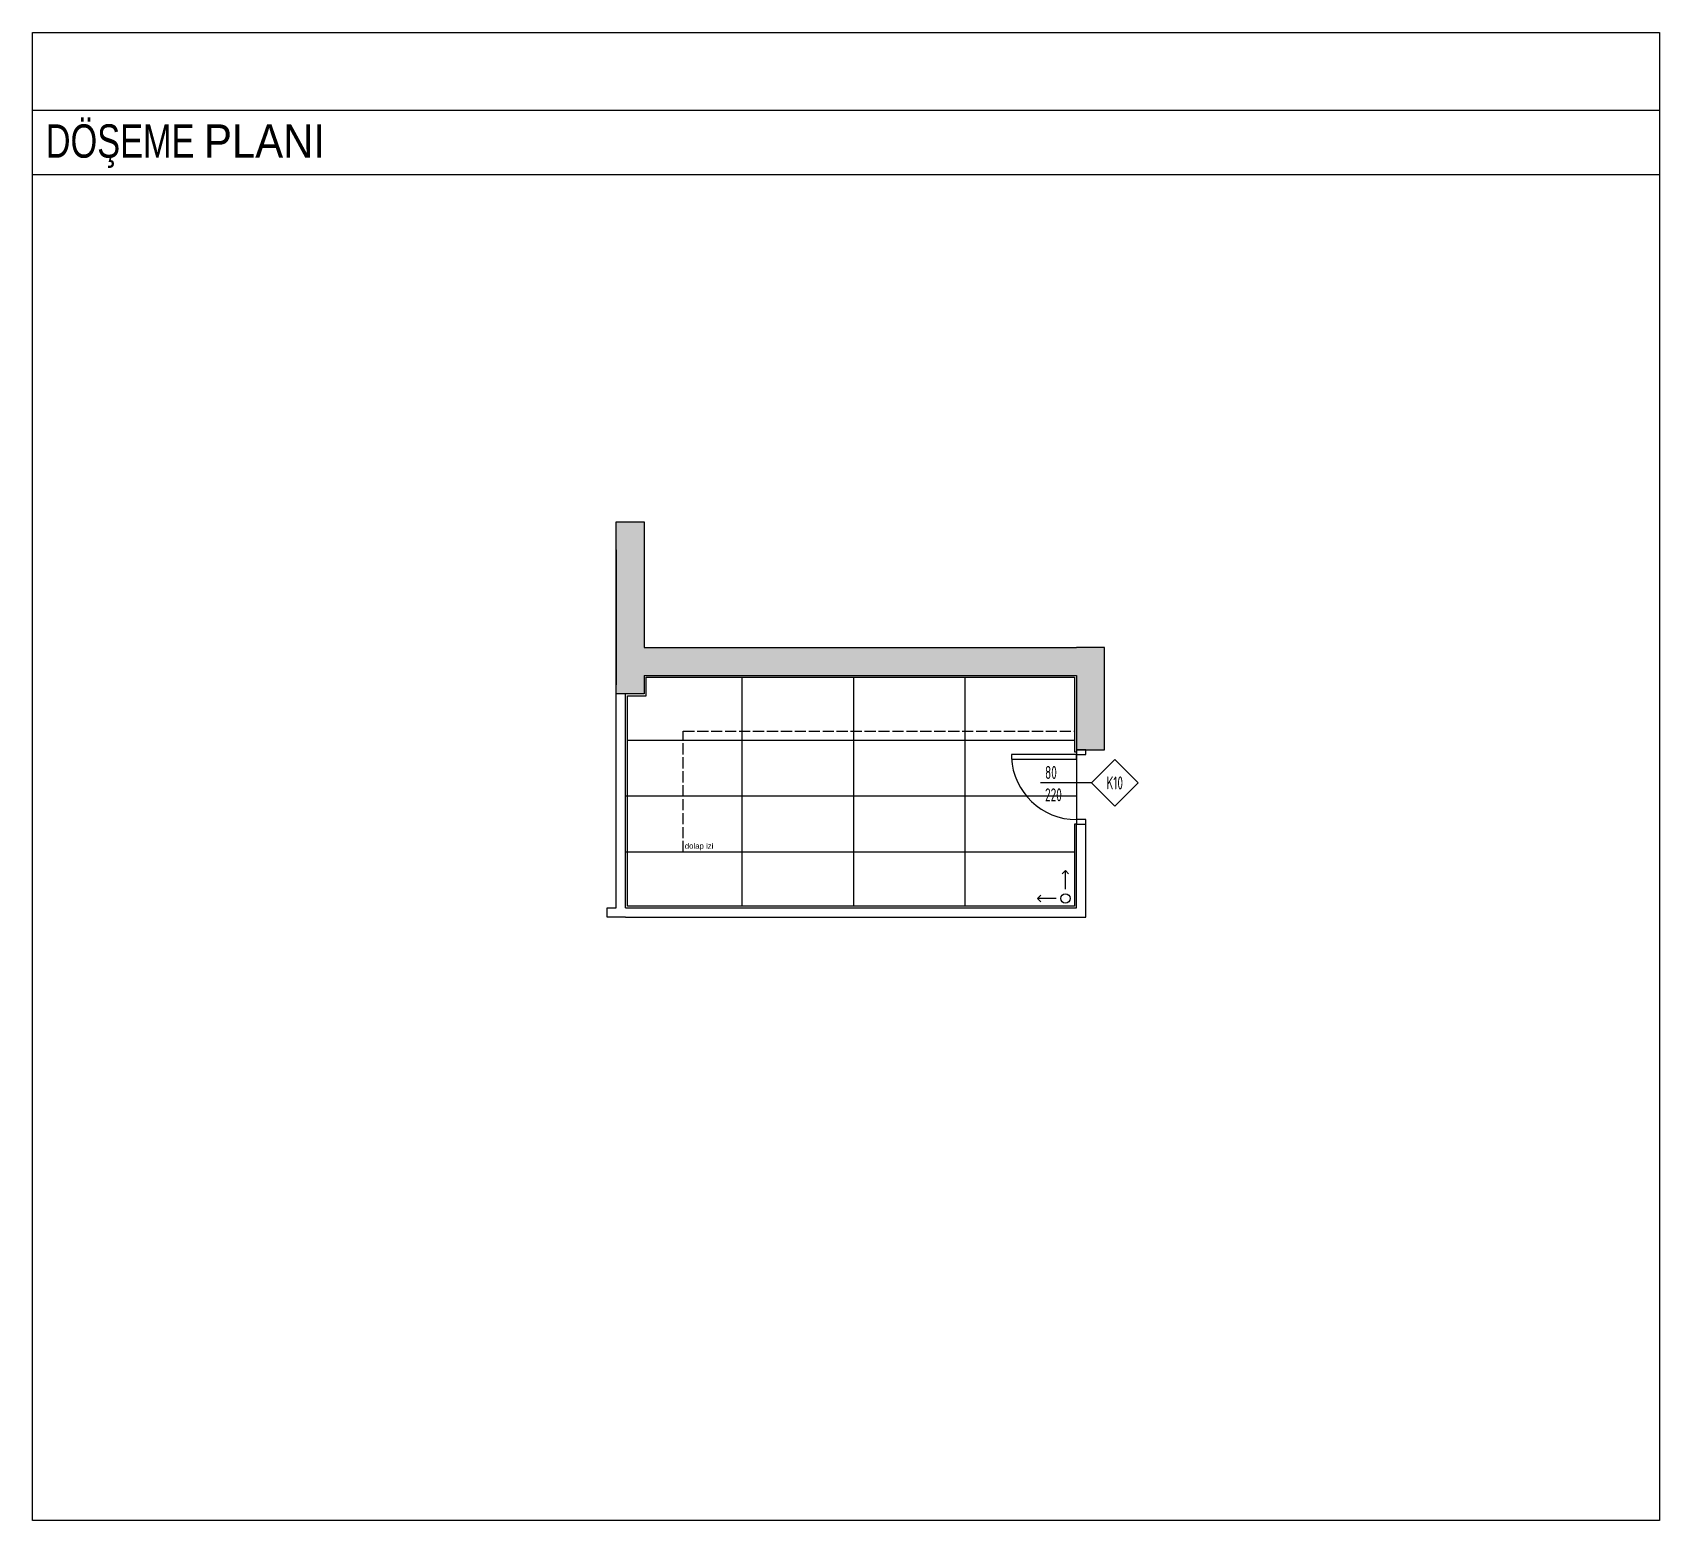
# Model space of a CAD drawing. Header units: millimetres. Extents: x 1064 to 14043, y 831 to 5538.
# Drawn here: x 4088 to 5838, y 2243 to 3843 of the extents above; entities that cross this region are included whole.
import ezdxf
from ezdxf.enums import TextEntityAlignment as Align

# ---------------------------------------------------------------- set-up
doc = ezdxf.new("R2010")
doc.units = ezdxf.units.MM
doc.linetypes.add('ACAD_ISO02W100', pattern=[15, 12, -3])
for name, color, linetype in [('clad', 30, 'Continuous'), ('frame', 43, 'Continuous'), ('furn', 134, 'Continuous'), ('hatch_conc', 223, 'Continuous'), ('hatch_floor', 197, 'Continuous'), ('layout', 11, 'Continuous'), ('Str_conc', 6, 'Continuous'), ('symbol', 8, 'Continuous'), ('symbol_no', 12, 'Continuous'), ('wall', 4, 'Continuous')]:
    doc.layers.add(name, color=color, linetype=linetype)
doc.styles.add('antet', font='arial.ttf')
doc.styles.add('GENEL', font='swissc.ttf')
doc.styles.add('text3', font='geniso.shx', dxfattribs={"width": 0.7})

msp = doc.modelspace()

# ---------------------------------------------------------------- texts
at = {"layer": 'clad', "transparency": 16777216, "insert": (4102.26709, 3743.91485), "char_height": 35.8072352, "width": 718.6302182, "attachment_point": 1, "style": 'GENEL'}
msp.add_mtext('\\A1;{\\W0.9;DÖŞEME \\fArial|b0|i0|c204|p34;PLAN\\fArial|b0|i0|c162|p34;I}', dxfattribs=at)
at = {"layer": 'layout', "color": 251, "insert": (4820.36798, 2963.15916), "char_height": 6, "width": 282.3357703, "attachment_point": 9, "style": 'antet'}
msp.add_mtext('{\\C7;dolap izi}', dxfattribs=at)

# ---------------------------------------------------------------- blocks, each defined once
blk = doc.blocks.new('*U25')
blk.add_line((0, 0), (-55, 0))
blk.add_lwpolyline([(0, 0), (25, 25), (50, 0), (25, -25)], close=True)
at = {"color": 7, "style": 'text3', "width": 0.7}
for tag, p in [('100', (-50, 0)), ('220', (-50, -24))]:
    blk.add_attdef(tag, text='', height=14, dxfattribs=at).set_placement(p, align=Align.BOTTOM_LEFT)
blk.add_attdef('K00', text='', height=14, dxfattribs=at).set_placement((25, 0), align=Align.MIDDLE_CENTER)
blk = doc.blocks.new('dshgd')
at = {"layer": 'frame'}
for points in [[(11327.4, -18182.1), (11327.4, -18187.1), (11397.4, -18187.1), (11397.4, -18182.1), (11327.4, -18182.1)], [(11397.4, -18177.1), (11397.4, -18182.1), (11407.4, -18182.1), (11407.4, -18177.1), (11397.4, -18177.1)], [(11397.4, -18252.1), (11397.4, -18257.1), (11407.4, -18257.1), (11407.4, -18252.1), (11397.4, -18252.1)]]:
    blk.add_lwpolyline(points, dxfattribs=at)
blk.add_arc((11397.5, -18181.9), 70.2, 182.9945, 269.9465, dxfattribs=at)

# ---------------------------------------------------------------- hatches: boundary and pattern name
at = {"layer": 'hatch_conc'}
h = msp.add_hatch(dxfattribs=at)
h.set_pattern_fill('ANSI36', color=256, angle=450)
h.set_pattern_definition([(135, (59.4298, 19684.1284), (-6.1739261, 1.683798), [7.9375, -1.5875, 0, -1.5875])])
h.paths.add_polyline_path([(5210.98679, 3151.35628), (5210.98679, 3071.35607), (5240.98679, 3071.35607), (5240.98679, 3181.35607), (5210.98679, 3181.35607), (4745.98688, 3181.35628), (4745.98688, 3316.3563), (4715.98683, 3316.3563), (4715.98683, 3131.38278), (4745.98688, 3131.38279), (4745.98688, 3151.35628)])

# ---------------------------------------------------------------- linework, layer by layer
for points in [[(4088.04121, 3842.66326), (5838.04121, 3842.66326), (5838.04121, 2242.66326), (4088.04121, 2242.66326)], [(4088.04121, 3759.06326), (5838.04121, 3759.06326), (5838.04121, 3689.81401), (4088.04121, 3689.81401)]]:
    msp.add_lwpolyline(points, close=True)
at = {"layer": 'furn', "linetype": 'ACAD_ISO02W100'}
for p, q in [((4787.98683, 2961.35296), (4787.98683, 3091.35628)), ((4787.98683, 3091.35628), (5208.98679, 3091.35628)), ((5208.9868, 2961.35296), (4787.98683, 2961.35296))]:
    msp.add_line(p, q, dxfattribs=at)
at = {"layer": 'hatch_floor'}
for points in [[(4850.98845, 3149.35628), (4850.98845, 2903.35296)], [(4970.98845, 3149.35628), (4970.98845, 2903.35296)], [(5090.98845, 3149.35628), (5090.98845, 2903.35296)], [(5208.98679, 3081.35746), (4727.98683, 3081.35746)], [(5210.98679, 3071.35607), (5210.98974, 2991.35601)], [(5210.98863, 3021.35746), (4725.98683, 3021.35746)], [(5208.98679, 2961.35746), (4725.98683, 2961.35746)], [(5208.98679, 2961.35746), (5090.98845, 2961.35746)]]:
    msp.add_lwpolyline(points, dxfattribs=at)
at = {"layer": 'Str_conc'}
for p, q in [((4745.98688, 3316.35628), (4745.98688, 3181.35628)), ((4715.98683, 3286.35628), (4715.98683, 3141.35628)), ((4745.98688, 3181.35628), (5210.98679, 3181.35607)), ((4745.98688, 3151.35628), (5210.98679, 3151.35628))]:
    msp.add_line(p, q, dxfattribs=at)
for points in [[(4745.98688, 3151.35628), (4745.98688, 3131.38279), (4715.98683, 3131.38278), (4715.98683, 3316.3563), (4745.98688, 3316.3563), (4745.98688, 3181.35628)], [(5210.98679, 3151.35628), (5210.98679, 3071.35607), (5240.98679, 3071.35607), (5240.98679, 3181.35607), (5210.98679, 3181.35607)]]:
    msp.add_lwpolyline(points, dxfattribs=at)
at = {"layer": 'symbol'}
for p, q in [((5199.01552, 2921.50954), (5198.99428, 2941.50953)), ((5189.02614, 2911.49893), (5169.12615, 2911.4778))]:
    msp.add_line(p, q, dxfattribs=at)
for points in [[(5202.53357, 2937.97775), (5198.99428, 2941.50953), (5195.46251, 2937.97024)], [(5172.65793, 2915.01709), (5169.12615, 2911.4778), (5172.66544, 2907.94602)]]:
    msp.add_lwpolyline(points, dxfattribs=at)
msp.add_circle((5199.02613, 2911.50955), 5, dxfattribs=at)
at = {"layer": 'wall'}
for p, q in [((5210.9868, 2901.35323), (5210.98413, 2991.35601)), ((5220.98679, 2891.35323), (5220.98679, 2991.35631)), ((4725.98683, 2901.35296), (4985.98679, 2901.35296)), ((4725.98683, 2891.35296), (4985.98679, 2891.35296)), ((4985.98679, 2901.35296), (5210.9868, 2901.35323)), ((4985.98679, 2891.35296), (5220.98679, 2891.35323))]:
    msp.add_line(p, q, dxfattribs=at)
for points in [[(5210.98974, 2991.35601), (5208.98975, 2991.35601), (5208.9868, 2903.35296), (4727.98683, 2903.35296), (4727.98683, 3129.38278), (4747.98688, 3129.38279), (4747.98688, 3149.35628), (5208.98679, 3149.35628), (5208.98679, 3069.35607), (5210.98679, 3069.35607)], [(4715.98683, 2901.35296), (4715.98683, 2901.35296), (4715.98683, 3131.38278)], [(4725.98683, 2901.35296), (4725.98683, 3131.38278)], [(4725.98683, 2891.35296), (4705.98683, 2891.35296), (4705.98683, 2901.35296), (4715.98683, 2901.35296)]]:
    msp.add_lwpolyline(points, dxfattribs=at)

# ---------------------------------------------------------------- block references
at = {"layer": 'furn'}
msp.add_blockref('dshgd', (-6186.41499, 21248.43254), dxfattribs=at)
at = {"layer": 'symbol_no', "color": 251, "true_color": 0x636466}
msp.add_blockref('*U25', (5227.14183, 3035.7777), dxfattribs=at).add_auto_attribs({'K00': 'K10', '220': '220', '100': '80'})

msp.set_redraw_order([(e.dxf.handle, doc.entitydb.next_handle()) for e in msp.query("TEXT MTEXT ATTDEF DIMENSION ARC_DIMENSION")])  # texts and dimensions are drawn at this point

doc.saveas('drawing.dxf')
